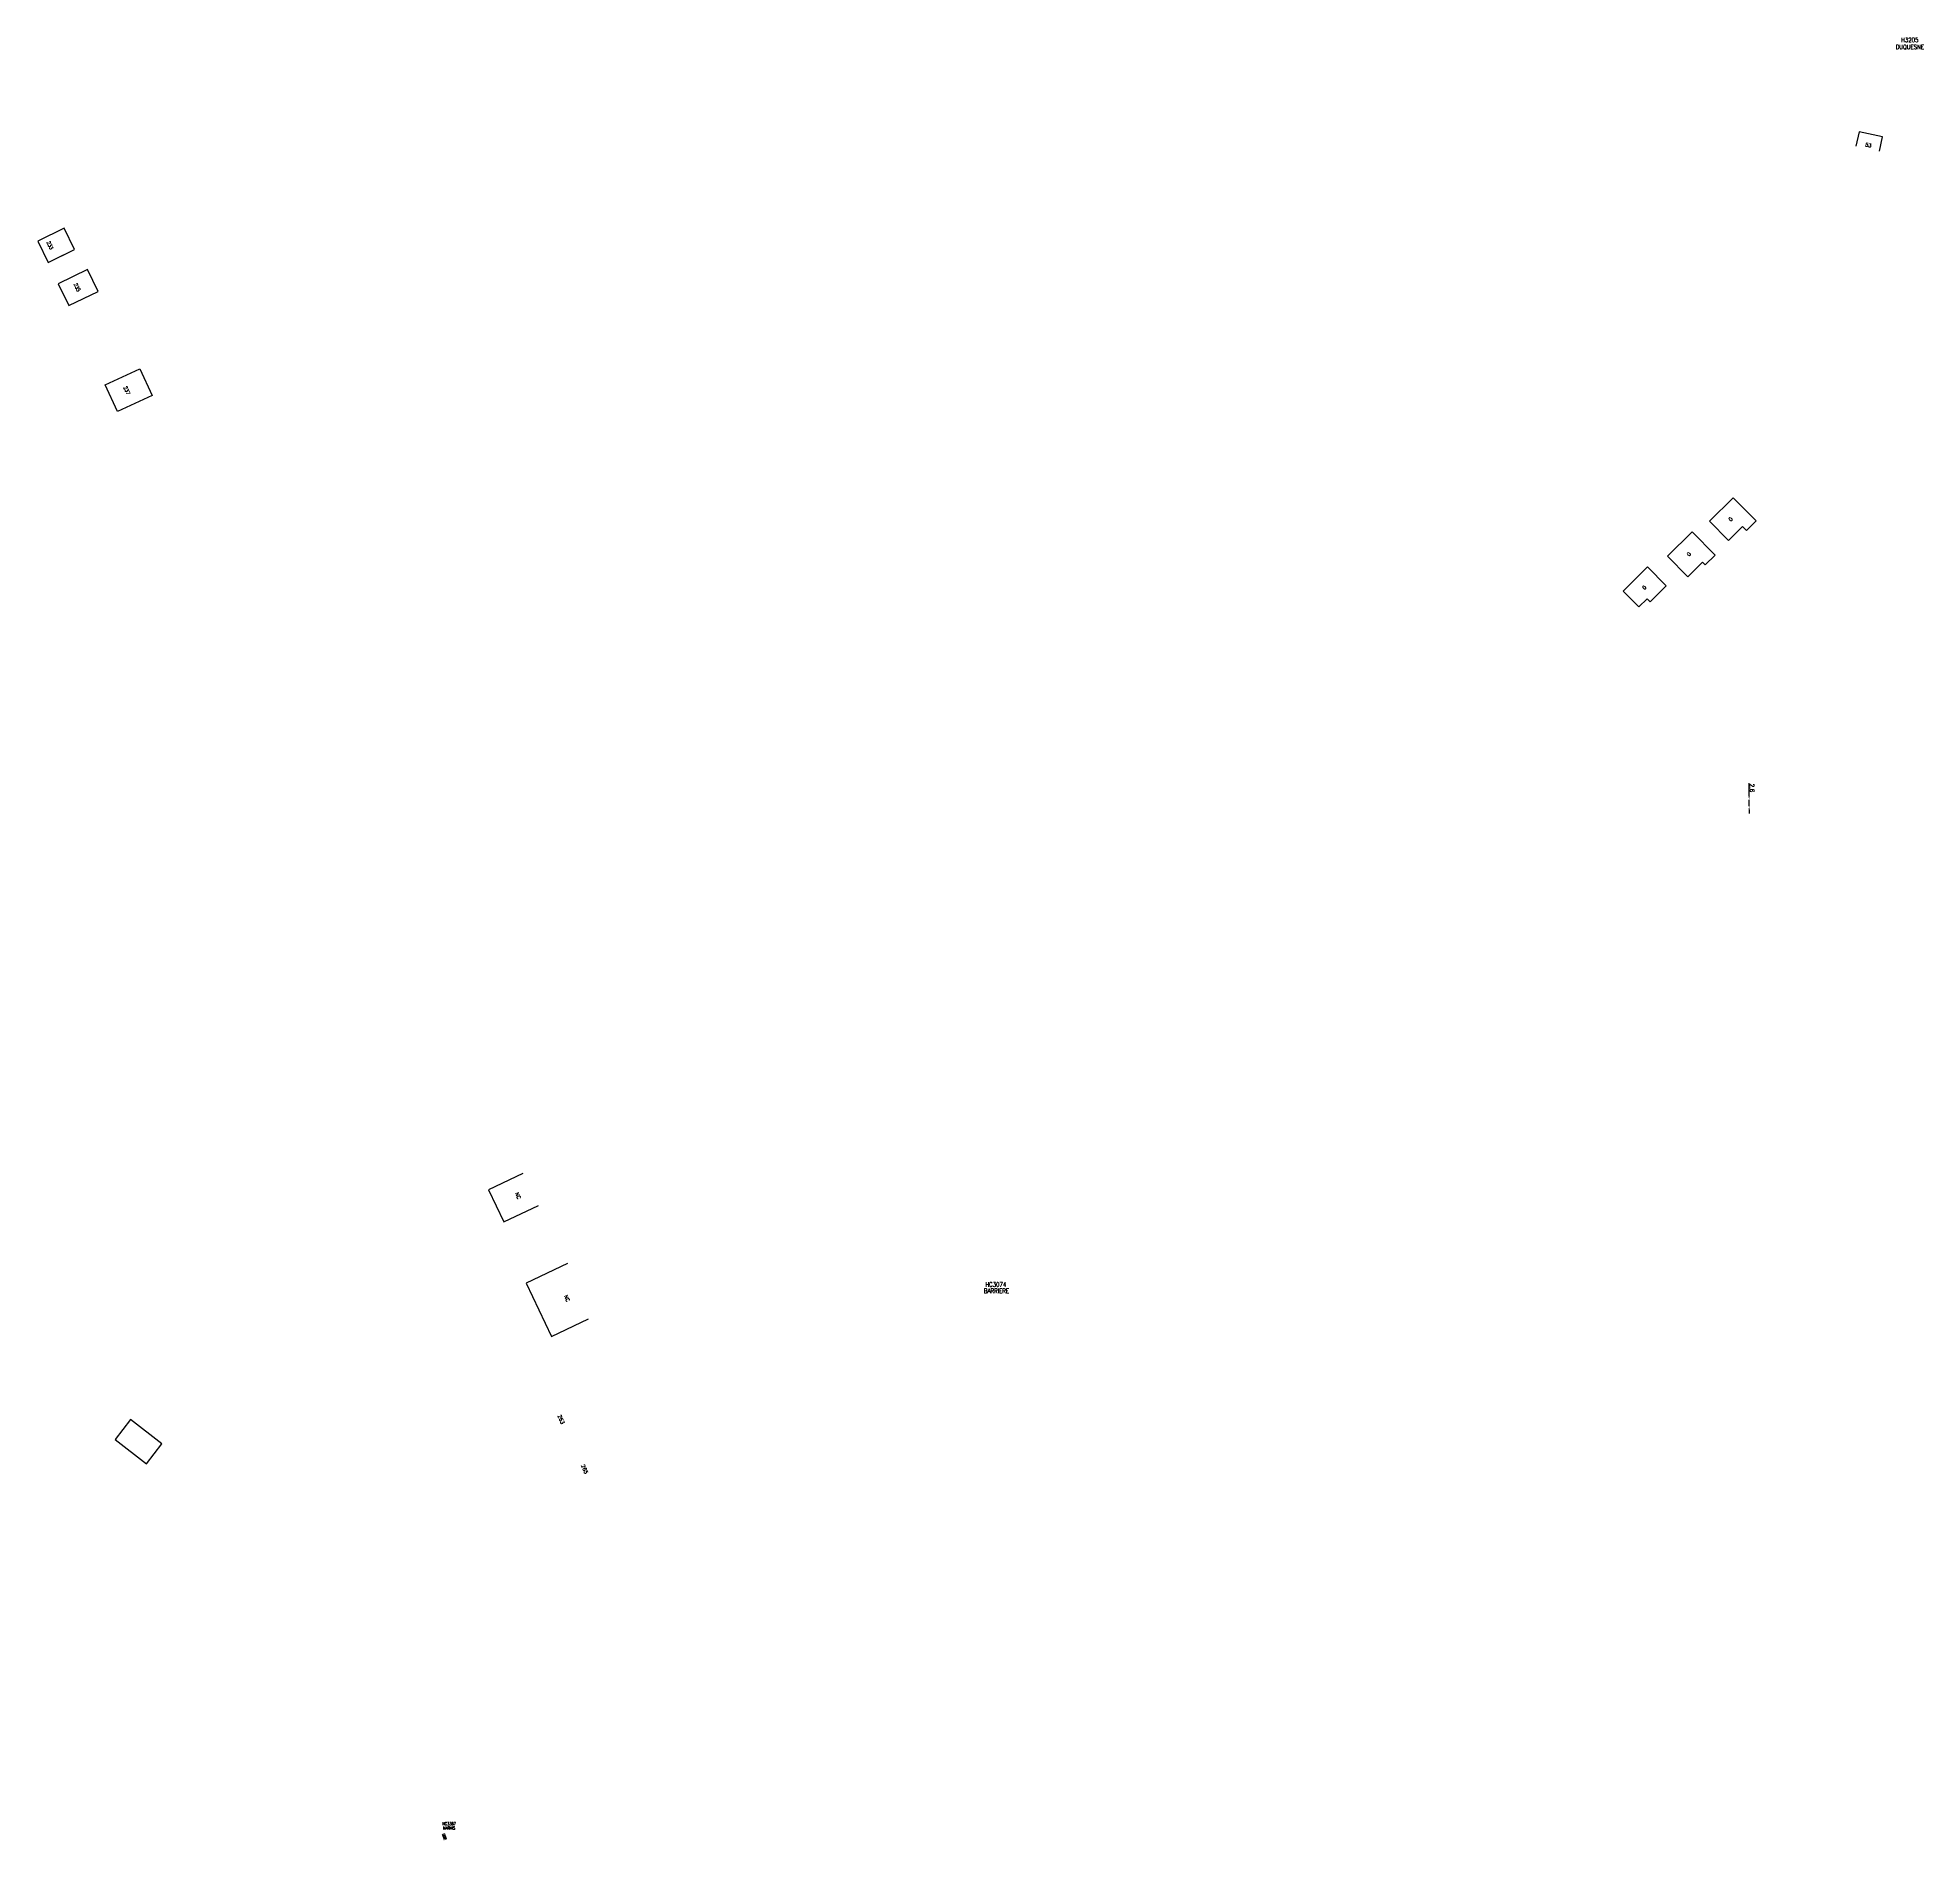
# Model space of a CAD drawing. Header units: millimetres. Extents: x 123345 to 123983, y 124328 to 124938.
import ezdxf
from ezdxf.enums import TextEntityAlignment as Align

# ---------------------------------------------------------------- set-up
doc = ezdxf.new("R2010")
doc.units = ezdxf.units.MM
doc.layers.get('DEFPOINTS').update_dxf_attribs({"linetype": 'CONTINUOUS'})
for name, color, linetype in [('BB01', 7, 'CONTINUOUS'), ('BB06', 7, 'CONTINUOUS'), ('G_210', 7, 'CONTINUOUS'), ('W0008', 7, 'CONTINUOUS'), ('W0100', 7, 'CONTINUOUS'), ('W0432', 7, 'CONTINUOUS'), ('W0991', 7, 'CONTINUOUS')]:
    doc.layers.add(name, color=color, linetype=linetype)
doc.styles.get("Standard").update_dxf_attribs({"font": 'romans.shx', "width": 0.85})
doc.dimstyles.get("Standard").update_dxf_attribs({"dimtxt": 1.5, "dimasz": 1.2, "dimexe": 0.625, "dimexo": 0.625, "dimgap": 0.25, "dimtad": 1, "dimdec": 1, "dimzin": 0, "dimdsep": 46, "dimtxsty": 'Standard', "dimcen": -0.5, "dimadec": 0, "dimazin": 0, "dimtfac": 1, "dimtdec": 1, "dimtmove": 0, "dimatfit": 3, "dimfxl": 0, "dimtolj": 1, "dimtzin": 0, "dimarcsym": 0})

# ---------------------------------------------------------------- blocks, each defined once
blk = doc.blocks.new('*U1')
at = {"layer": 'G_210', "color": 0, "linetype": 'Continuous', "const_width": 0.35, "flags": 128}
blk.add_lwpolyline([(2, 4), (2, 0), (0, 0), (0, 4)], close=True, dxfattribs=at)
at = {"layer": 'G_210', "color": 0, "linetype": 'Continuous'}
blk.add_lwpolyline([(0.5, 3.5), (1.5, 3.5), (1.5, 0.5), (0.5, 0.5)], close=True, dxfattribs=at)
at = {"layer": 'G_210', "insert": (1, 1.9), "char_height": 1.43, "width": 1.146, "attachment_point": 5}
blk.add_mtext('G', dxfattribs=at)
at = {"layer": 'G_210', "color": 0, "linetype": 'Continuous', "width": 0.75}
for tag, height, p in [('NUM', 4, (2, 16)), ('NOM', 4, (2, 11)), ('BCL', 3, (2, 7))]:
    blk.add_attdef(tag, text='', height=height, dxfattribs=at).set_placement(p, align=Align.MIDDLE)
at = {"layer": 'G_210', "color": 0, "linetype": 'Continuous', "width": 0.75, "flags": 3}
for tag, p in [('DEF_COUP', (2.1, -5.6)), ('DEF_TYPE', (2.1, -8.1)), ('DEF_LEG', (2.1, -3.1))]:
    blk.add_attdef(tag, text='', height=1.2, dxfattribs=at).set_placement(p, align=Align.MIDDLE)
blk = doc.blocks.new('*D2')
at = {"layer": 'DEFPOINTS', "color": 0, "linetype": 'Continuous', "transparency": 16777216}
for p in [(123924.61, 124680.34), (123924.62, 124678.12), (123924.62, 124678.12)]:
    blk.add_point(p, dxfattribs=at)
at = {"layer": 'W0008', "color": 0, "linetype": 'Continuous', "lineweight": -2, "transparency": 16777216}
for p, q in [((123924.61, 124681.54), (123924.6, 124685.91)), ((123924.62, 124678.12), (123924.61, 124680.34)), ((123924.62, 124676.92), (123924.62, 124675.72))]:
    blk.add_line(p, q, dxfattribs=at)
at = {"layer": 'W0008', "color": 0, "linetype": 'Continuous', "transparency": 16777216}
for points in [[(123924.81, 124681.54), (123924.41, 124681.54), (123924.61, 124680.34)], [(123924.82, 124676.92), (123924.42, 124676.92), (123924.62, 124678.12)]]:
    blk.add_solid(points, dxfattribs=at)
at = {"layer": 'W0008', "color": 0, "linetype": 'Continuous', "transparency": 16777216, "insert": (123925.6, 124684.32), "char_height": 1.5, "attachment_point": 5, "rotation": 270.13745}
blk.add_mtext('\\A1;2.6', dxfattribs=at)

msp = doc.modelspace()

# ---------------------------------------------------------------- linework, layer by layer
at = {"layer": 'BB01', "color": 252, "flags": 128}
for points in [[(123350.38, 124863.09), (123357.57, 124866.58), (123354.07, 124873.78), (123345.08, 124869.41), (123348.58, 124862.21), (123357.57, 124866.58)], [(123509.38, 124553.77), (123497.73, 124548.24), (123502.88, 124537.4), (123514.66, 124542.99)], [(123524.49, 124523.3), (123510.5, 124516.67), (123519.08, 124498.6), (123531.64, 124504.56)]]:
    msp.add_lwpolyline(points, dxfattribs=at)
for points in [[(123355.68, 124847.6), (123365.57, 124852.4), (123361.97, 124859.82), (123352.07, 124855.02)], [(123372.08, 124811.74), (123367.9, 124820.82), (123379.72, 124826.25), (123383.89, 124817.16)]]:
    msp.add_lwpolyline(points, close=True, dxfattribs=at)
at = {"layer": 'W0100', "color": 252, "flags": 128}
msp.add_lwpolyline([(123968.71, 124899.9), (123969.76, 124904.78), (123961.84, 124906.49), (123960.79, 124901.61)], dxfattribs=at)
at = {"layer": 'W0100', "color": 252}
for points in [[(123919.18, 124782.58), (123911.18, 124774.64), (123917.66, 124768.11), (123922.41, 124772.83), (123923.76, 124771.47), (123927.01, 124774.7), (123919.18, 124782.58)], [(123903.83, 124755.84), (123908.79, 124760.76), (123909.75, 124759.8), (123913.15, 124763.18), (123905.34, 124771.04), (123896.98, 124762.74), (123903.83, 124755.84)], [(123890.18, 124759.17), (123881.93, 124750.98), (123887.28, 124745.59), (123890.07, 124748.36), (123891.07, 124747.35), (123896.54, 124752.77), (123890.18, 124759.17)]]:
    msp.add_lwpolyline(points, close=True, dxfattribs=at)
at = {"layer": 'W0100', "color": 252, "flags": 128}
msp.add_lwpolyline([(123371.3, 124463.79), (123381.94, 124455.52), (123387.16, 124462.23), (123376.51, 124470.5)], close=True, dxfattribs=at)

# ---------------------------------------------------------------- block references
at = {"layer": 'G_210'}
ref = msp.add_blockref('*U1', (123482.67, 124328.18), dxfattribs=dict(at, xscale=0.4999999999999995, yscale=0.4999999999999995, zscale=0.4999999999999995, rotation=19.90872379455254))
ref.add_attrib('NUM', 'HC3367', dxfattribs={"color": 0, "linetype": 'Continuous', "height": 1, "width": 0.75}).set_placement((123484.39, 124333.66), align=Align.MIDDLE)
ref.add_attrib('NOM', 'MARAIS', dxfattribs={"color": 0, "linetype": 'Continuous', "height": 1, "width": 0.75}).set_placement((123484.41, 124332.21), align=Align.MIDDLE)

# ---------------------------------------------------------------- texts
at = {"layer": 'BB01', "color": 252}
for s, p in [('NC', (123507.72, 124546.28)), ('NC', (123524.31, 124511.53)), ('263', (123522.34, 124470.55)), ('265', (123530.3, 124453.72))]:
    msp.add_text(s, height=1.25, rotation=293.22185, dxfattribs=at).set_placement(p, align=Align.MIDDLE)
at = {"layer": 'BB06', "color": 252, "width": 0.85}
for s, p in [('233', (123348.08, 124869.06)), ('235', (123357.26, 124854.87)), ('237', (123374.09, 124819.94))]:
    msp.add_text(s, height=1.25, rotation=295.43864, dxfattribs=at).set_placement(p)
at = {"layer": 'G_210', "color": 252, "linetype": 'Continuous', "width": 0.85}
for s, p in [('H3205', (123976.07, 124936.81)), ('DUQUESNE', (123974.24, 124934.43))]:
    msp.add_text(s, height=1.5, dxfattribs=at).set_placement(p)
at = {"layer": 'W0432', "color": 252, "linetype": 'Continuous', "width": 0.85}
for s, p in [('HC3074', (123669.52, 124516.23)), ('BARRIERE', (123669.76, 124514.07))]:
    msp.add_text(s, height=1.5, dxfattribs=at).set_placement(p, align=Align.MIDDLE)
at = {"layer": 'W0991', "color": 252}
msp.add_text('53', height=1.25, rotation=347.82279, dxfattribs=at).set_placement((123965.01, 124901.97), align=Align.MIDDLE)
for p in [(123918.41, 124774.48), (123904.28, 124762.65), (123889.21, 124751.34)]:
    msp.add_text('0', height=1.25, rotation=45.60255, dxfattribs=at).set_placement(p)

# ---------------------------------------------------------------- dimensions: what is measured, and where the dimension line sits
at = {"layer": 'W0008', "color": 252, "linetype": 'Continuous'}
dim = msp.add_linear_dim(base=(123924.62, 124678.12), p1=(123924.61, 124680.34), p2=(123924.62, 124678.12), angle=270.13745, text='2.6', dimstyle='Standard', dxfattribs=at)
dim.commit()
dim.dimension.update_dxf_attribs({"geometry": '*D2', "text_midpoint": (123924.6, 124684.32), "dimtype": 160})

doc.saveas('drawing.dxf')
